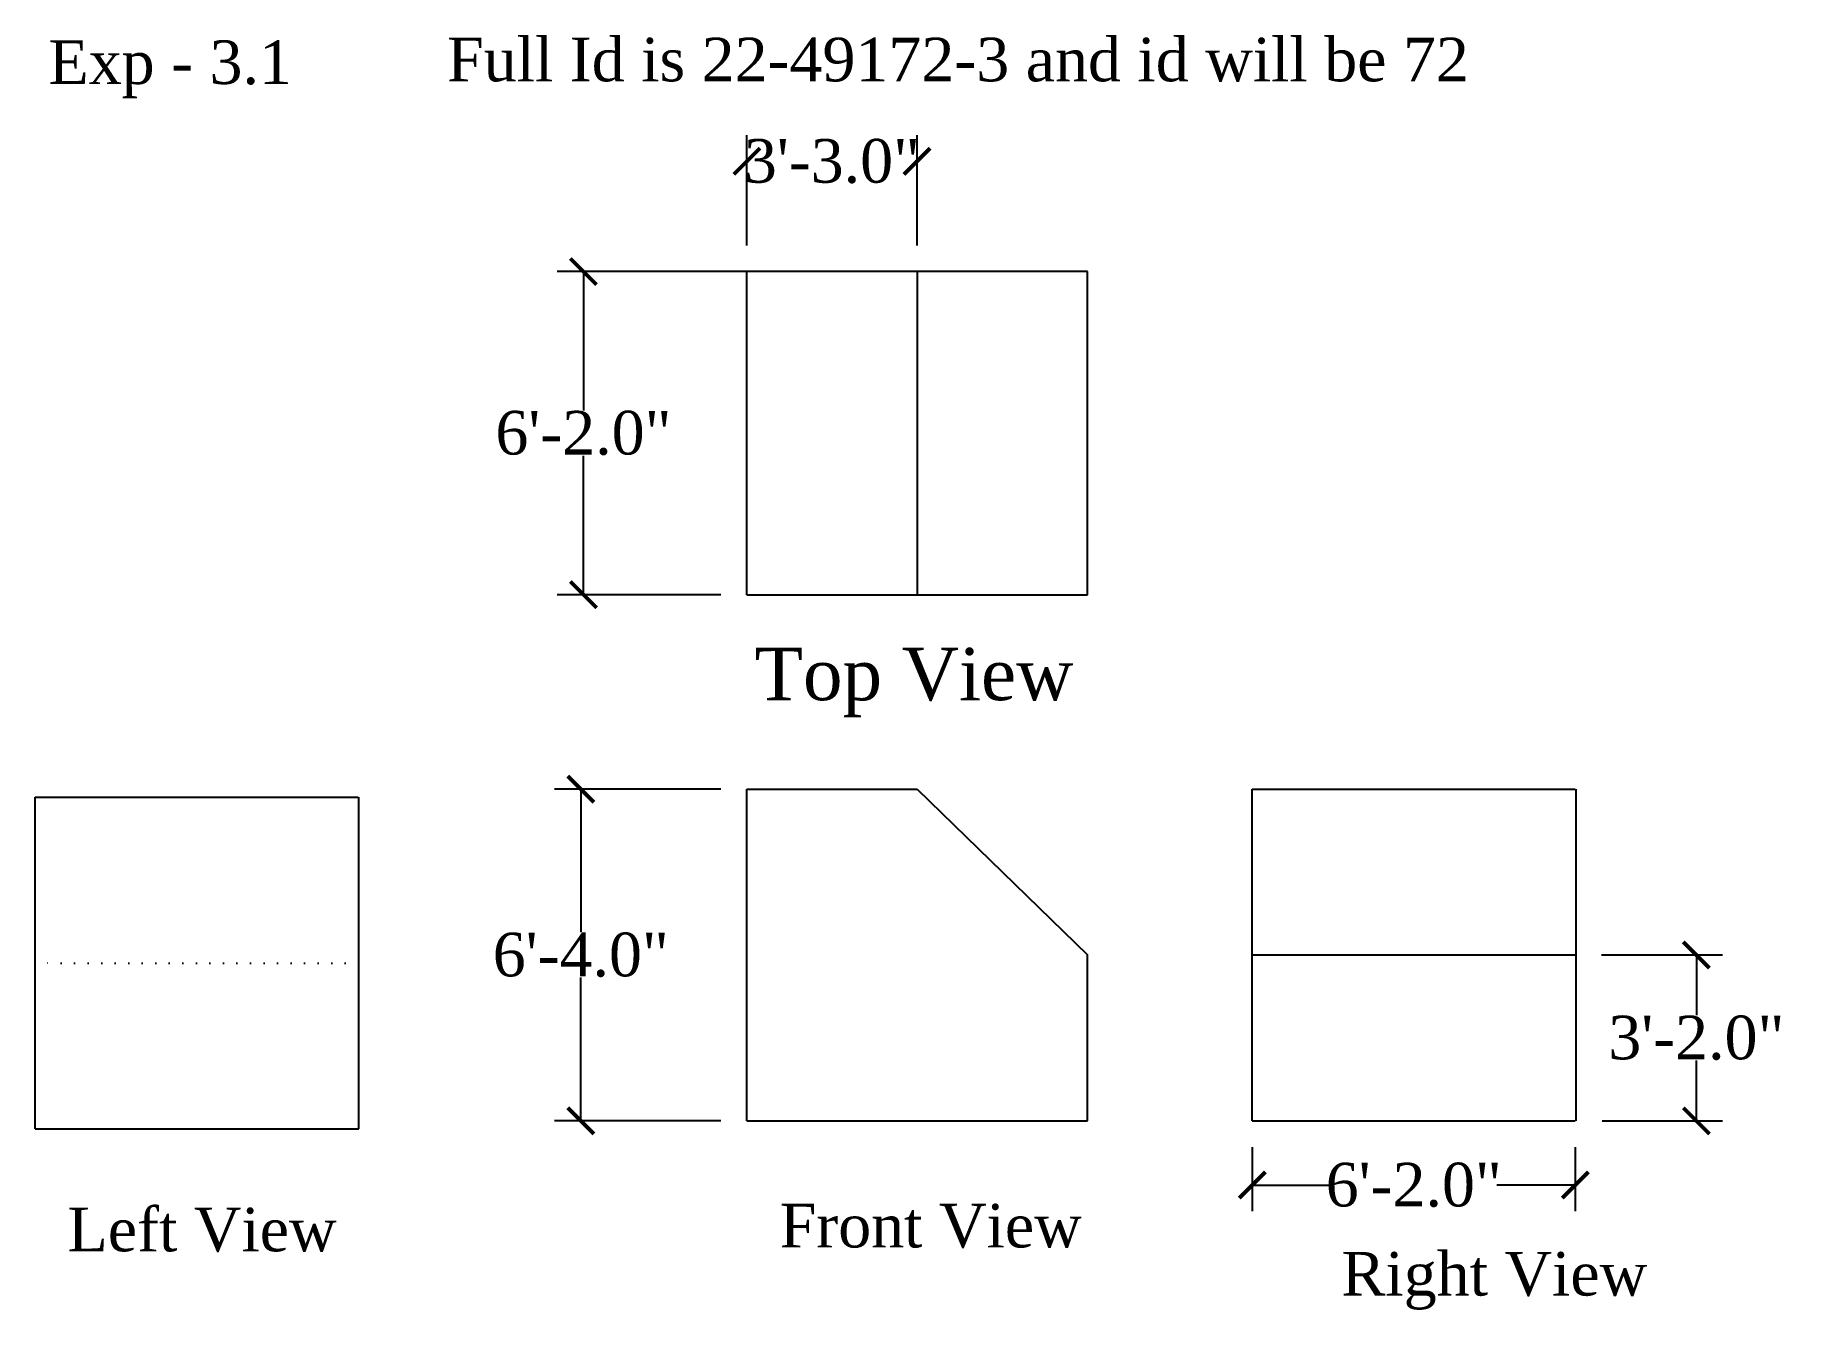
# Model space of a CAD drawing. Header units: inches. Extents: x -1958 to 2570, y -8309 to 65.
# Drawn here: x -147.4 to 254, y -227.2 to 64.8 of the extents above; entities that cross this region are included whole.
import ezdxf

# ---------------------------------------------------------------- set-up
doc = ezdxf.new("R2010")
doc.units = ezdxf.units.IN
doc.header["$MEASUREMENT"] = 0
doc.linetypes.add('ACAD_ISO07W100', pattern=[3, 0, -3])
doc.styles.get("Standard").update_dxf_attribs({"font": 'times.ttf', "height": 10})
doc.dimstyles.get("Standard").update_dxf_attribs({"dimtxt": 10, "dimasz": 6, "dimexe": 6, "dimexo": 6, "dimgap": 0.09, "dimtad": 0, "dimtih": 1, "dimtoh": 1, "dimdec": 1, "dimzin": 0, "dimdsep": 46, "dimlunit": 3, "dimtxsty": 'Standard', "dimblk": 'ARCHTICK', "dimcen": 0.09, "dimadec": 0, "dimazin": 0, "dimtfac": 1, "dimtdec": 1, "dimtofl": 0, "dimtmove": 0, "dimatfit": 3, "dimldrblk": 'ARCHTICK', "dimfxl": 1, "dimtolj": 1, "dimtzin": 0, "dimarcsym": 0})

msp = doc.modelspace()

# ---------------------------------------------------------------- texts
at = {"linetype": 'ACAD_ISO07W100', "char_height": 10, "attachment_point": 1}
for s, insert, width in [('Full Id is 22-49172-3 and id will be 72', (-53, 64.21), 313.1882), ('Exp - 3.1', (-144.32, 63.6), 91.9339)]:
    msp.add_mtext(s, dxfattribs=dict(at, insert=insert, width=width))
at = {"attachment_point": 1}
for s, insert, char_height, width in [('Top View', (17.48, -75.53), 12, 74.7729), (' Left View', (-143.71, -203.76), 10, 75.3858), ('  Front View', (15.64, -202.87), 10, 82.1276), ('  Right View', (144.35, -213.89), 10, 83.9663)]:
    msp.add_mtext(s, dxfattribs=dict(at, insert=insert, char_height=char_height, width=width))

# ---------------------------------------------------------------- blocks, each defined once
blk = doc.blocks.new('_ArchTick')
at = {"color": 0, "linetype": 'ByBlock', "const_width": 0.15}
blk.add_lwpolyline([(-0.5, -0.5), (0.5, 0.5)], dxfattribs=at)
blk = doc.blocks.new('*D2')
at = {"color": 0, "lineweight": -2}
for p, q in [((48.69, 10.63), (-27.74, 10.63)), ((-21.74, 10.63), (-21.74, -21.17)), ((-21.74, -63.37), (-21.74, -31.56)), ((9.69, -63.37), (-27.74, -63.37))]:
    blk.add_line(p, q, dxfattribs=at)
at = {"layer": 'Defpoints', "color": 0}
for p in [(-21.74, 10.63), (54.69, 10.63), (15.69, -63.37)]:
    blk.add_point(p, dxfattribs=at)
at = {"color": 0, "lineweight": -2, "xscale": 6, "yscale": 6, "zscale": 6}
for p, rotation in [((-21.74, 10.63), 90), ((-21.74, -63.37), 270)]:
    blk.add_blockref('_ArchTick', p, dxfattribs=dict(at, rotation=rotation))
at = {"color": 0, "insert": (-21.74, -26.37), "char_height": 10, "attachment_point": 5}
blk.add_mtext('\\A1;6\'-2.0"', dxfattribs=at)
blk = doc.blocks.new('*D3')
at = {"color": 0, "lineweight": -2}
for p, q in [((15.69, 16.63), (15.69, 41.89)), ((54.69, 16.63), (54.69, 41.89)), ((15.69, 35.89), (16.17, 35.89)), ((54.69, 35.89), (54.21, 35.89))]:
    blk.add_line(p, q, dxfattribs=at)
at = {"layer": 'Defpoints', "color": 0}
for p in [(54.69, 35.89), (15.69, 10.63), (54.69, 10.63)]:
    blk.add_point(p, dxfattribs=at)
at = {"color": 0, "lineweight": -2, "xscale": 6, "yscale": 6, "zscale": 6, "rotation": 180}
blk.add_blockref('_ArchTick', (15.69, 35.89), dxfattribs=at)
at = {"color": 0, "lineweight": -2, "xscale": 6, "yscale": 6, "zscale": 6}
blk.add_blockref('_ArchTick', (54.69, 35.89), dxfattribs=at)
at = {"color": 0, "insert": (35.19, 35.89), "char_height": 10, "attachment_point": 5}
blk.add_mtext('\\A1;3\'-3.0"', dxfattribs=at)
blk = doc.blocks.new('*D4')
at = {"color": 0, "lineweight": -2}
for p, q in [((9.69, -107.89), (-28.35, -107.89)), ((-22.35, -107.89), (-22.35, -140.7)), ((-22.35, -183.89), (-22.35, -151.08)), ((9.69, -183.89), (-28.35, -183.89))]:
    blk.add_line(p, q, dxfattribs=at)
at = {"layer": 'Defpoints', "color": 0}
for p in [(-22.35, -107.89), (15.69, -107.89), (15.69, -183.89)]:
    blk.add_point(p, dxfattribs=at)
at = {"color": 0, "lineweight": -2, "xscale": 6, "yscale": 6, "zscale": 6}
for p, rotation in [((-22.35, -107.89), 90), ((-22.35, -183.89), 270)]:
    blk.add_blockref('_ArchTick', p, dxfattribs=dict(at, rotation=rotation))
at = {"color": 0, "insert": (-22.35, -145.89), "char_height": 10, "attachment_point": 5}
blk.add_mtext('\\A1;6\'-4.0"', dxfattribs=at)
blk = doc.blocks.new('*D5')
at = {"color": 0, "lineweight": -2}
for p, q in [((131.48, -189.89), (131.48, -204.59)), ((205.48, -189.89), (205.48, -204.59)), ((131.48, -198.59), (149.47, -198.59)), ((205.48, -198.59), (187.48, -198.59))]:
    blk.add_line(p, q, dxfattribs=at)
at = {"layer": 'Defpoints', "color": 0}
for p in [(131.48, -183.89), (205.48, -183.89), (205.48, -198.59)]:
    blk.add_point(p, dxfattribs=at)
at = {"color": 0, "lineweight": -2, "xscale": 6, "yscale": 6, "zscale": 6, "rotation": 180}
blk.add_blockref('_ArchTick', (131.48, -198.59), dxfattribs=at)
at = {"color": 0, "lineweight": -2, "xscale": 6, "yscale": 6, "zscale": 6}
blk.add_blockref('_ArchTick', (205.48, -198.59), dxfattribs=at)
at = {"color": 0, "insert": (168.48, -198.59), "char_height": 10, "attachment_point": 5}
blk.add_mtext('\\A1;6\'-2.0"', dxfattribs=at)
blk = doc.blocks.new('*D6')
at = {"color": 0, "lineweight": -2}
for p, q in [((211.48, -145.89), (239.22, -145.89)), ((233.22, -145.89), (233.22, -159.7)), ((233.22, -183.89), (233.22, -170.08)), ((211.64, -183.89), (239.22, -183.89))]:
    blk.add_line(p, q, dxfattribs=at)
at = {"layer": 'Defpoints', "color": 0}
for p in [(205.48, -145.89), (233.22, -145.89), (205.64, -183.89)]:
    blk.add_point(p, dxfattribs=at)
at = {"color": 0, "lineweight": -2, "xscale": 6, "yscale": 6, "zscale": 6}
for p, rotation in [((233.22, -145.89), 90), ((233.22, -183.89), 270)]:
    blk.add_blockref('_ArchTick', p, dxfattribs=dict(at, rotation=rotation))
at = {"color": 0, "insert": (233.22, -164.89), "char_height": 10, "attachment_point": 5}
blk.add_mtext('\\A1;3\'-2.0"', dxfattribs=at)

# ---------------------------------------------------------------- dimensions: what is measured, and where the dimension line sits
for base, p1, p2, picture, middle in [((54.69, 35.89), (15.69, 10.63), (54.69, 10.63), '*D3', (35.19, 35.89)), ((205.48, -198.59), (131.48, -183.89), (205.48, -183.89), '*D5', (168.48, -198.59))]:
    dim = msp.add_linear_dim(base=base, p1=p1, p2=p2, dimstyle='Standard')
    dim.commit()
    dim.dimension.update_dxf_attribs({"geometry": picture, "text_midpoint": middle})
for base, p1, p2, picture, middle in [((-21.74, 10.63), (15.69, -63.37), (54.69, 10.63), '*D2', (-21.74, -26.37)), ((-22.35, -107.89), (15.69, -183.89), (15.69, -107.89), '*D4', (-22.35, -145.89)), ((233.22, -145.89), (205.64, -183.89), (205.48, -145.89), '*D6', (233.22, -164.89))]:
    dim = msp.add_linear_dim(base=base, p1=p1, p2=p2, angle=90, dimstyle='Standard')
    dim.commit()
    dim.dimension.update_dxf_attribs({"geometry": picture, "text_midpoint": middle})

# ---------------------------------------------------------------- linework, layer by layer
for p, q in [((93.69, 10.63), (15.69, 10.63)), ((15.69, -63.37), (15.69, 10.63)), ((54.69, 10.63), (54.69, -63.37)), ((93.69, -63.37), (93.69, 10.63)), ((15.69, -63.37), (93.69, -63.37)), ((15.69, -63.37), (93.69, -63.37)), ((15.69, -183.89), (15.69, -107.89)), ((15.69, -107.89), (54.69, -107.89)), ((54.69, -107.89), (93.69, -145.89)), ((131.48, -183.89), (131.48, -107.89)), ((131.48, -107.89), (205.48, -107.89)), ((205.64, -183.89), (205.64, -107.89)), ((-147.38, -185.73), (-147.38, -109.73)), ((-147.38, -109.73), (-73.38, -109.73)), ((-73.22, -185.73), (-73.22, -109.73)), ((-73.22, -185.73), (-73.22, -109.73)), ((93.69, -183.89), (93.69, -145.89)), ((131.48, -145.89), (205.48, -145.89)), ((15.69, -183.89), (93.69, -183.89)), ((131.48, -183.89), (205.48, -183.89)), ((-147.38, -185.73), (-73.22, -185.73))]:
    msp.add_line(p, q)
at = {"linetype": 'ACAD_ISO07W100'}
msp.add_line((-73.22, -147.73), (-147.22, -147.73), dxfattribs=at)

msp.set_redraw_order([(e.dxf.handle, doc.entitydb.next_handle()) for e in msp.query("TEXT MTEXT ATTDEF DIMENSION ARC_DIMENSION")])  # texts and dimensions are drawn at this point

doc.saveas('drawing.dxf')
